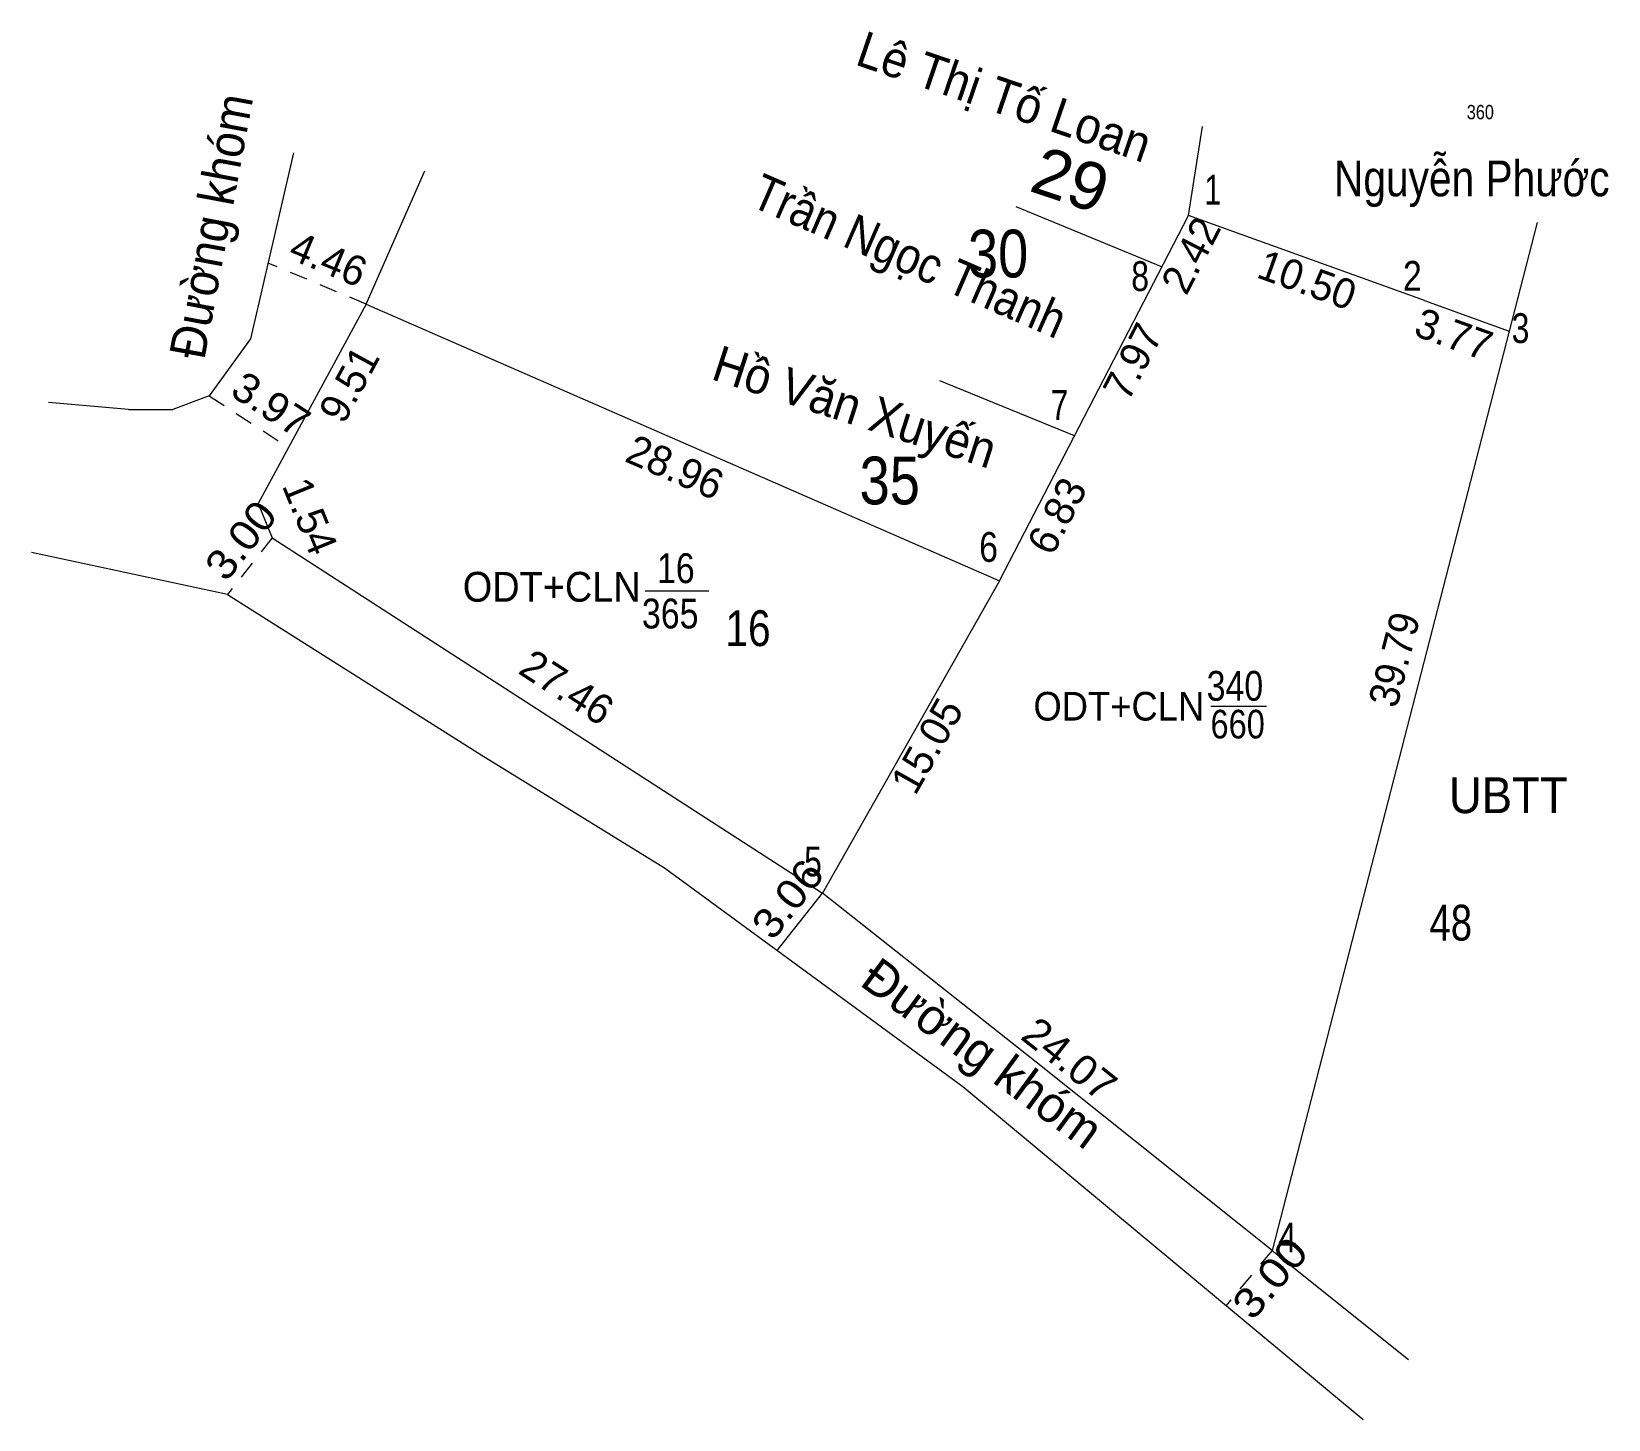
# Model space of a CAD drawing. Header units: metres. Extents: x 537626 to 538299, y 1837633 to 1837777.
# Drawn here: x 538232.4 to 538298.5, y 1837685.9 to 1837744 of the extents above; entities that cross this region are included whole.
import ezdxf
from ezdxf.enums import TextEntityAlignment as Align

# ---------------------------------------------------------------- set-up
doc = ezdxf.new("R2010")
doc.units = ezdxf.units.M
doc.header["$LTSCALE"] = 0.5
doc.linetypes.add('SHORT_DASHED', pattern=[2.7, 1.5, -1.2])
for name, color, linetype, lineweight in [('10', 7, 'Continuous', 13), ('17', 7, 'Continuous', 13), ('2', 7, 'SHORT_DASHED', 13), ('63', 7, 'SHORT_DASHED', 13), ('8', 7, 'Continuous', 13)]:
    doc.layers.add(name, color=color, linetype=linetype, lineweight=lineweight)
doc.layers.add('13', color=7, linetype='Continuous')
doc.layers.add('15', color=7, linetype='Continuous')

msp = doc.modelspace()

# ---------------------------------------------------------------- texts
at = {"layer": '13', "width": 1.05}
msp.add_text('29', height=2, rotation=341.401, dxfattribs=at).set_placement((538275.6761, 1837736.8565), align=Align.CENTER)
at = {"layer": '13', "width": 0.85}
for s, p in [('30', (538272.955, 1837733.71)), ('35', (538268.415, 1837724.2))]:
    msp.add_text(s, height=2, dxfattribs=at).set_placement(p, align=Align.CENTER)
at = {"layer": '15', "width": 0.85}
msp.add_text('360', height=0.6, dxfattribs=at).set_placement((538293.165, 1837740.34), align=Align.CENTER)
at = {"layer": '17'}
for s, height, rotation, width, p in [('Lê Thị Tố Loan', 1.5, 341.147, 0.95, (538272.9776, 1837740.5747)), ('Trần Ngọc Thanh', 1.5, 336.471, 0.9, (538268.9506, 1837733.923)), ('Hồ Văn Xuyến', 1.5, 342.104, 0.95, (538266.7245, 1837727.573)), ('3.06', 1.25, 51.633, 1.1, (538264.6273, 1837707.2771))]:
    msp.add_text(s, height=height, rotation=rotation, dxfattribs=dict(at, width=width)).set_placement(p, align=Align.CENTER)
for s, height, width, p in [('Nguyễn Phước', 1.5, 0.85, (538292.805, 1837737.11)), ('16', 1.25, 0.85, (538259.45, 1837720.9)), ('ODT+CLN', 1.25, 0.95, (538254.25, 1837720.12)), ('365', 1.25, 0.85, (538259.215, 1837719)), ('340', 1.25, 0.85, (538282.88, 1837715.97)), ('ODT+CLN', 1.2, 0.95, (538278.015, 1837715.14)), ('660', 1.2, 0.85, (538282.995, 1837714.39)), ('UBTT', 1.5, 0.95, (538294.335, 1837711.26))]:
    msp.add_text(s, height=height, dxfattribs=dict(at, width=width)).set_placement(p, align=Align.CENTER)
msp.add_text('Đường khóm', height=1.5, rotation=323.779, dxfattribs=at).set_placement((538271.8618, 1837700.594), align=Align.CENTER)
at = {"layer": '2'}
for s, width, p in [('16', 0.85, (538262.475, 1837718.26)), ('48', 0.8, (538291.925, 1837705.92))]:
    msp.add_text(s, height=1.5, dxfattribs=dict(at, width=width)).set_placement(p, align=Align.CENTER)
at = {"layer": '63'}
for s, height, rotation, width, p in [('Đường khóm', 1.5, 79.427, 0.95, (538240.7164, 1837735.7274)), ('3.97', 1.25, 326.91, 1.05, (538242.1438, 1837727.8666)), ('3.00', 1.25, 51.843, 1.1, (538241.7138, 1837722.3139)), ('39.79', 1.25, 75.548, 0.95, (538290.1607, 1837717.544)), ('24.07', 1.25, 321.511, 1.05, (538275.561, 1837700.4659)), ('3.00', 1.25, 49.999, 1.15, (538284.8304, 1837691.3783))]:
    msp.add_text(s, height=height, rotation=rotation, dxfattribs=dict(at, width=width)).set_placement(p, align=Align.CENTER)
for s, width, p in [(' 1', 0.75, (538282.3, 1837736.76)), (' 8', 0.8, (538279.28, 1837733.14)), (' 2', 0.85, (538290.71, 1837733.15)), (' 3', 0.8, (538295.22, 1837730.96)), (' 7', 0.8, (538275.9, 1837727.74)), (' 6', 0.85, (538272.95, 1837721.79)), (' 5', 0.8, (538265.57, 1837708.61)), (' 4', 0.85, (538285.47, 1837692.85))]:
    msp.add_text(s, height=1.25, dxfattribs=dict(at, width=width)).set_placement(p, align=Align.RIGHT)
for s, rotation, p in [('2.42', 62.694, (538281.5916, 1837734.3533)), ('4.46', 337.341, (538244.6542, 1837733.8995)), ('10.50', 340.185, (538285.6981, 1837733.0189)), ('3.77', 340.173, (538291.843, 1837730.7445)), ('7.97', 62.6, (538279.154, 1837729.9024)), ('9.51', 61.548, (538246.3078, 1837728.9422)), ('28.96', 336.409, (538259.1699, 1837725.186)), ('1.54', 292.077, (538243.5426, 1837723.4749)), ('6.83', 62.648, (538275.9774, 1837723.4328)), ('27.46', 327.161, (538254.5461, 1837716.012)), ('15.05', 60.453, (538270.5182, 1837713.7768))]:
    msp.add_text(s, height=1.25, rotation=rotation, dxfattribs=at).set_placement(p, align=Align.CENTER)

# ---------------------------------------------------------------- linework, layer by layer
at = {"layer": '10'}
for p, q in [((538280.94, 1837736.3), (538281.52, 1837740.03)), ((538273.7, 1837736.68), (538279.83, 1837734.15)), ((538276.16, 1837727.07), (538270.52, 1837729.38))]:
    msp.add_line(p, q, dxfattribs=at)
at = {"layer": '17'}
for p, q in [((538246.48, 1837732.59), (538248.93, 1837738.18)), ((538273.02, 1837721), (538280.94, 1837736.3)), ((538290.82, 1837732.74), (538280.94, 1837736.3)), ((538290.82, 1837732.74), (538294.37, 1837731.46)), ((538246.48, 1837732.59), (538273.02, 1837721)), ((538236.51, 1837728.18), (538233.16, 1837728.47)), ((538236.51, 1837728.18), (538238.37, 1837728.17)), ((538240.66, 1837720.42), (538232.45, 1837722.18)), ((538273.02, 1837721), (538265.6, 1837707.91)), ((538258.16, 1837720.58), (538260.84, 1837720.58)), ((538281.87, 1837715.74), (538284.2, 1837715.74)), ((538263.7, 1837705.51), (538265.6, 1837707.91)), ((538274.55, 1837700.83), (538265.6, 1837707.91)), ((538284.44, 1837692.93), (538274.55, 1837700.83)), ((538271.48, 1837699.81), (538288.26, 1837685.85)), ((538284.44, 1837692.93), (538290.16, 1837688.36))]:
    msp.add_line(p, q, dxfattribs=at)
for points in [[(538243.43, 1837738.93), (538241.63, 1837731.13), (538239.89, 1837728.75), (538238.37, 1837728.17)], [(538290.82, 1837732.74), (538294.37, 1837731.46), (538284.44, 1837692.93)], [(538246.48, 1837732.59), (538241.95, 1837724.23), (538242.53, 1837722.8), (538265.6, 1837707.91)], [(538240.66, 1837720.42), (538251.29, 1837713.71), (538258.98, 1837708.97)], [(538258.98, 1837708.97), (538265.35, 1837704.3), (538271.48, 1837699.81)], [(538258.98, 1837708.97), (538265.35, 1837704.3), (538271.48, 1837699.81)]]:
    msp.add_lwpolyline(points, dxfattribs=at)
at = {"layer": '63'}
for p, q in [((538246.48, 1837732.59), (538242.36, 1837734.31)), ((538239.89, 1837728.75), (538243.22, 1837726.58)), ((538242.53, 1837722.8), (538240.66, 1837720.42)), ((538284.44, 1837692.93), (538282.51, 1837690.63))]:
    msp.add_line(p, q, dxfattribs=at)
at = {"layer": '8'}
msp.add_line((538295.54, 1837736.01), (538294.37, 1837731.46), dxfattribs=at)

msp.set_redraw_order([(e.dxf.handle, doc.entitydb.next_handle()) for e in msp.query("TEXT MTEXT ATTDEF DIMENSION ARC_DIMENSION")])  # texts and dimensions are drawn at this point

doc.saveas('drawing.dxf')
